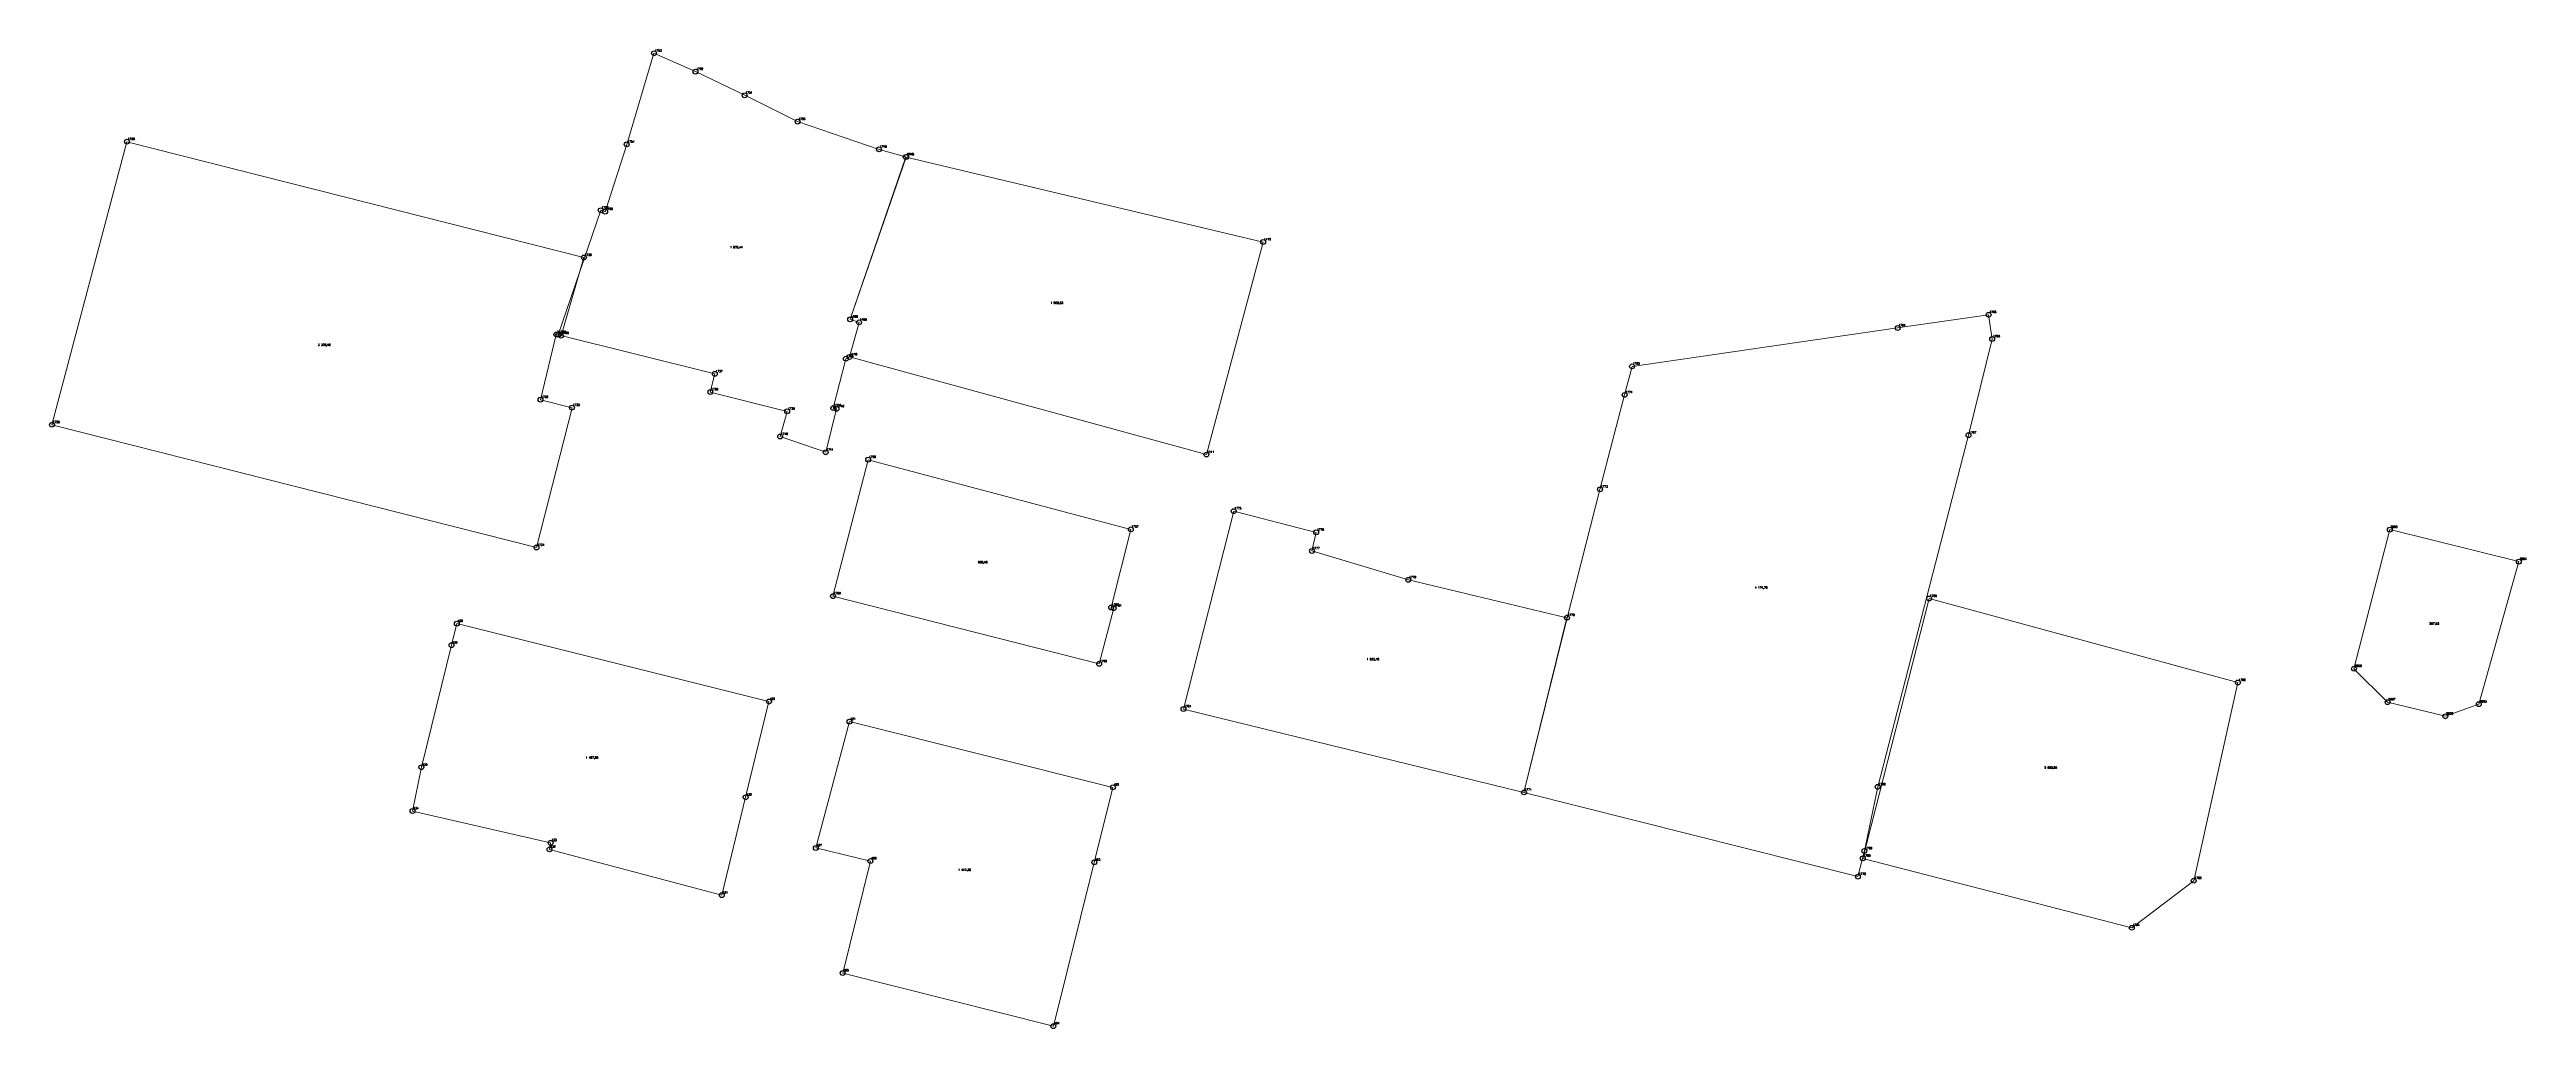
# Model space of a CAD drawing. Extents: x 1391578 to 1399811, y 355675 to 360827.
# Drawn here: x 1395279.7 to 1395662.3, y 359568.1 to 359719.4 of the extents above; entities that cross this region are included whole.
import ezdxf

# ---------------------------------------------------------------- set-up
doc = ezdxf.new("R2010")
doc.units = 0
doc.header["$PDMODE"] = 33
doc.header["$PDSIZE"] = 0.75
doc.layers.add('6 - утвержденные границы территорий окн', color=7, linetype='Continuous')
doc.styles.get("Standard").update_dxf_attribs({"font": 'simplex.shx'})

msp = doc.modelspace()

# ---------------------------------------------------------------- linework, layer by layer
at = {"layer": '6 - утвержденные границы территорий окн', "color": 7, "lineweight": 20}
for points in [[(1395358.29, 359675.33), (1395364.84, 359694.57), (1395365.53, 359694.35), (1395368.86, 359704.76), (1395373.07, 359718.84), (1395379.48, 359716), (1395387.08, 359712.34), (1395395.25, 359708.27), (1395407.83, 359703.99), (1395411.96, 359702.82), (1395403.37, 359677.72), (1395404.75, 359677.24), (1395403.27, 359671.9), (1395402.7, 359671.62), (1395400.77, 359664), (1395401.26, 359663.87), (1395399.59, 359657.17), (1395392.56, 359659.6), (1395393.64, 359663.49), (1395381.77, 359666.48), (1395382.47, 359669.29), (1395358.29, 359675.33)], [(1395291.66, 359705.17), (1395362.25, 359687.28), (1395358.71, 359675.18), (1395357.98, 359675.38), (1395355.54, 359665.29), (1395360.41, 359664.06), (1395354.93, 359642.44), (1395280.08, 359661.42), (1395291.66, 359705.17)], [(1395403.37, 359677.72), (1395412.03, 359702.8), (1395467.17, 359689.66), (1395458.4, 359656.81), (1395403.27, 359671.9), (1395404.75, 359677.24), (1395403.37, 359677.72)], [(1395524.15, 359670.44), (1395565.17, 359676.38), (1395579.22, 359678.42), (1395579.78, 359674.67), (1395576.12, 359659.81), (1395562.09, 359605.45), (1395560.03, 359595.54), (1395559.04, 359591.57), (1395507.45, 359604.59), (1395514.11, 359631.59), (1395519.19, 359651.43), (1395523, 359666.03), (1395524.15, 359670.44)], [(1395446.72, 359645.24), (1395443.69, 359633.18), (1395444.08, 359633.06), (1395441.83, 359624.46), (1395400.72, 359634.93), (1395406.15, 359656.02), (1395446.72, 359645.24)], [(1395462.61, 359648.07), (1395475.36, 359644.79), (1395474.7, 359641.91), (1395489.59, 359637.45), (1395514.09, 359631.59), (1395507.45, 359604.59), (1395454.86, 359617.48), (1395462.61, 359648.07)], [(1395654.95, 359618.23), (1395649.77, 359616.36), (1395640.85, 359618.55), (1395635.65, 359623.71), (1395641.19, 359645.21), (1395661.13, 359640.26), (1395654.95, 359618.23)], [(1395617.72, 359621.57), (1395610.9, 359590.94), (1395601.34, 359583.67), (1395559.8, 359594.4), (1395570.04, 359634.57), (1395617.72, 359621.57)], [(1395342.62, 359630.68), (1395390.83, 359618.64), (1395387.23, 359603.84), (1395383.55, 359588.7), (1395356.94, 359595.78), (1395357.1, 359596.8), (1395335.77, 359601.71), (1395337.14, 359608.48), (1395341.79, 359627.35), (1395342.62, 359630.68)], [(1395342.62, 359630.68), (1395390.83, 359618.64), (1395387.23, 359603.84), (1395383.55, 359588.7), (1395356.94, 359595.78), (1395357.1, 359596.8), (1395335.77, 359601.71), (1395337.14, 359608.48), (1395341.79, 359627.35), (1395342.62, 359630.68)], [(1395403.27, 359615.53), (1395443.96, 359605.37), (1395441.08, 359593.78), (1395434.76, 359568.47), (1395402.22, 359576.67), (1395406.5, 359593.98), (1395398.07, 359596), (1395403.27, 359615.53)], [(1395403.27, 359615.53), (1395443.96, 359605.37), (1395441.08, 359593.78), (1395434.76, 359568.47), (1395402.22, 359576.67), (1395406.5, 359593.98), (1395398.07, 359596), (1395403.27, 359615.53)]]:
    msp.add_lwpolyline(points, close=True, dxfattribs=at)
at = {"layer": '6 - утвержденные границы территорий окн'}
for p in [(1395373.07, 359718.84), (1395379.48, 359716), (1395387.08, 359712.34), (1395395.25, 359708.27), (1395291.66, 359705.17), (1395368.86, 359704.76), (1395407.83, 359703.99), (1395411.96, 359702.82), (1395412.03, 359702.8), (1395364.84, 359694.57), (1395365.53, 359694.35), (1395467.17, 359689.66), (1395362.25, 359687.28), (1395403.37, 359677.72), (1395404.75, 359677.24), (1395565.17, 359676.38), (1395579.22, 359678.42), (1395357.98, 359675.38), (1395358.29, 359675.33), (1395358.71, 359675.18), (1395579.78, 359674.67), (1395382.47, 359669.29), (1395402.7, 359671.62), (1395403.27, 359671.9), (1395524.15, 359670.44), (1395355.54, 359665.29), (1395381.77, 359666.48), (1395523, 359666.03), (1395280.08, 359661.42), (1395360.41, 359664.06), (1395393.64, 359663.49), (1395400.77, 359664), (1395401.26, 359663.87), (1395392.56, 359659.6), (1395576.12, 359659.81), (1395399.59, 359657.17), (1395406.15, 359656.02), (1395458.4, 359656.81), (1395519.19, 359651.43), (1395462.61, 359648.07), (1395354.93, 359642.44), (1395446.72, 359645.24), (1395475.36, 359644.79), (1395641.19, 359645.21), (1395474.7, 359641.91), (1395661.13, 359640.26), (1395400.72, 359634.93), (1395489.59, 359637.45), (1395570.04, 359634.57), (1395342.62, 359630.68), (1395443.69, 359633.18), (1395444.08, 359633.06), (1395514.09, 359631.59), (1395514.11, 359631.59), (1395341.79, 359627.35), (1395441.83, 359624.46), (1395635.65, 359623.71), (1395617.72, 359621.57), (1395390.83, 359618.64), (1395403.27, 359615.53), (1395454.86, 359617.48), (1395640.85, 359618.55), (1395649.77, 359616.36), (1395654.95, 359618.23), (1395337.14, 359608.48), (1395387.23, 359603.84), (1395443.96, 359605.37), (1395507.45, 359604.59), (1395562.09, 359605.45), (1395335.77, 359601.71), (1395357.1, 359596.8), (1395356.94, 359595.78), (1395398.07, 359596), (1395406.5, 359593.98), (1395441.08, 359593.78), (1395559.8, 359594.4), (1395560.03, 359595.54), (1395383.55, 359588.7), (1395559.04, 359591.57), (1395610.9, 359590.94), (1395601.34, 359583.67), (1395402.22, 359576.67), (1395434.76, 359568.47)]:
    msp.add_point(p, dxfattribs=at)

# ---------------------------------------------------------------- texts
at = {"layer": '6 - утвержденные границы территорий окн', "color": 7}
for s, p in [('1753', (1395373.2, 359719.11)), ('1752', (1395379.61, 359716.27)), ('1751', (1395387.21, 359712.61)), ('1750', (1395395.38, 359708.54)), ('1728', (1395291.79, 359705.44)), ('1754', (1395368.99, 359705.03)), ('1749', (1395407.96, 359704.26)), ('1748', (1395412.09, 359703.09)), ('1413', (1395412.16, 359703.07)), ('1756', (1395364.97, 359694.84)), ('1755', (1395365.66, 359694.62)), ('1 870,44', (1395384.82, 359688.71)), ('1412', (1395467.3, 359689.93)), ('1729', (1395362.38, 359687.55)), ('1408', (1395403.5, 359677.99)), ('1409', (1395404.88, 359677.51)), ('1 900,63', (1395434.32, 359680.11)), ('1764', (1395565.3, 359676.66)), ('1765', (1395579.35, 359678.7)), ('3 378,40', (1395321.16, 359673.62)), ('1731', (1395358.11, 359675.65)), ('1736', (1395358.42, 359675.6)), ('1730', (1395358.84, 359675.45)), ('1766', (1395579.91, 359674.95)), ('1737', (1395382.6, 359669.56)), ('1744', (1395402.83, 359671.89)), ('1410', (1395403.4, 359672.17)), ('1763', (1395524.28, 359670.72)), ('1732', (1395355.67, 359665.56)), ('1738', (1395381.9, 359666.75)), ('1774', (1395523.13, 359666.31)), ('1735', (1395280.21, 359661.69)), ('1733', (1395360.54, 359664.33)), ('1739', (1395393.77, 359663.76)), ('1743', (1395400.9, 359664.27)), ('1742', (1395401.39, 359664.14)), ('1740', (1395392.69, 359659.87)), ('1741', (1395399.72, 359657.44)), ('1767', (1395576.25, 359660.09)), ('1758', (1395406.28, 359656.3)), ('1411', (1395458.53, 359657.08)), ('1773', (1395519.32, 359651.71)), ('1775', (1395462.74, 359648.35)), ('1734', (1395355.06, 359642.71)), ('1757', (1395446.85, 359645.52)), ('1777', (1395474.83, 359642.19)), ('1776', (1395475.49, 359645.07)), ('2605', (1395641.32, 359645.49)), ('909,40', (1395423.12, 359640.02)), ('2604', (1395661.26, 359640.54)), ('1759', (1395400.85, 359635.21)), ('1778', (1395489.72, 359637.73)), ('4 174,78', (1395543.11, 359636.11)), ('1786', (1395570.16, 359634.84)), ('428', (1395342.75, 359630.96)), ('1762', (1395443.82, 359633.46)), ('1761', (1395444.21, 359633.33)), ('1779', (1395514.22, 359631.87)), ('1772', (1395514.24, 359631.87)), ('507,03', (1395647.33, 359630.53)), ('436', (1395341.92, 359627.63)), ('1760', (1395441.96, 359624.74)), ('1 553,16', (1395483.14, 359625.03)), ('2606', (1395635.78, 359623.99)), ('1782', (1395617.85, 359621.85)), ('429', (1395390.96, 359618.92)), ('421', (1395403.4, 359615.81)), ('1781', (1395454.99, 359617.76)), ('2607', (1395640.98, 359618.83)), ('2608', (1395649.9, 359616.64)), ('2603', (1395655.08, 359618.51)), ('435', (1395337.27, 359608.76)), ('1 497,95', (1395362.52, 359609.83)), ('1 497,95', (1395362.52, 359609.83)), ('2 020,55', (1395587.84, 359608.27)), ('430', (1395387.36, 359604.12)), ('422', (1395444.09, 359605.65)), ('1771', (1395507.58, 359604.87)), ('1768', (1395562.22, 359605.73)), ('434', (1395335.9, 359601.99)), ('433', (1395357.23, 359597.08)), ('427', (1395398.2, 359596.28)), ('432', (1395357.07, 359596.06)), ('426', (1395406.63, 359594.26)), ('1 447,38', (1395420.06, 359592.49)), ('1 447,38', (1395420.06, 359592.49)), ('423', (1395441.21, 359594.06)), ('1785', (1395559.93, 359594.67)), ('1769', (1395560.16, 359595.82)), ('431', (1395383.68, 359588.98)), ('1770', (1395559.17, 359591.85)), ('1783', (1395611.03, 359591.22)), ('1784', (1395601.47, 359583.95)), ('425', (1395402.35, 359576.95)), ('424', (1395434.89, 359568.75))]:
    msp.add_text(s, height=0.311, dxfattribs=at).set_placement(p)

doc.saveas('drawing.dxf')
